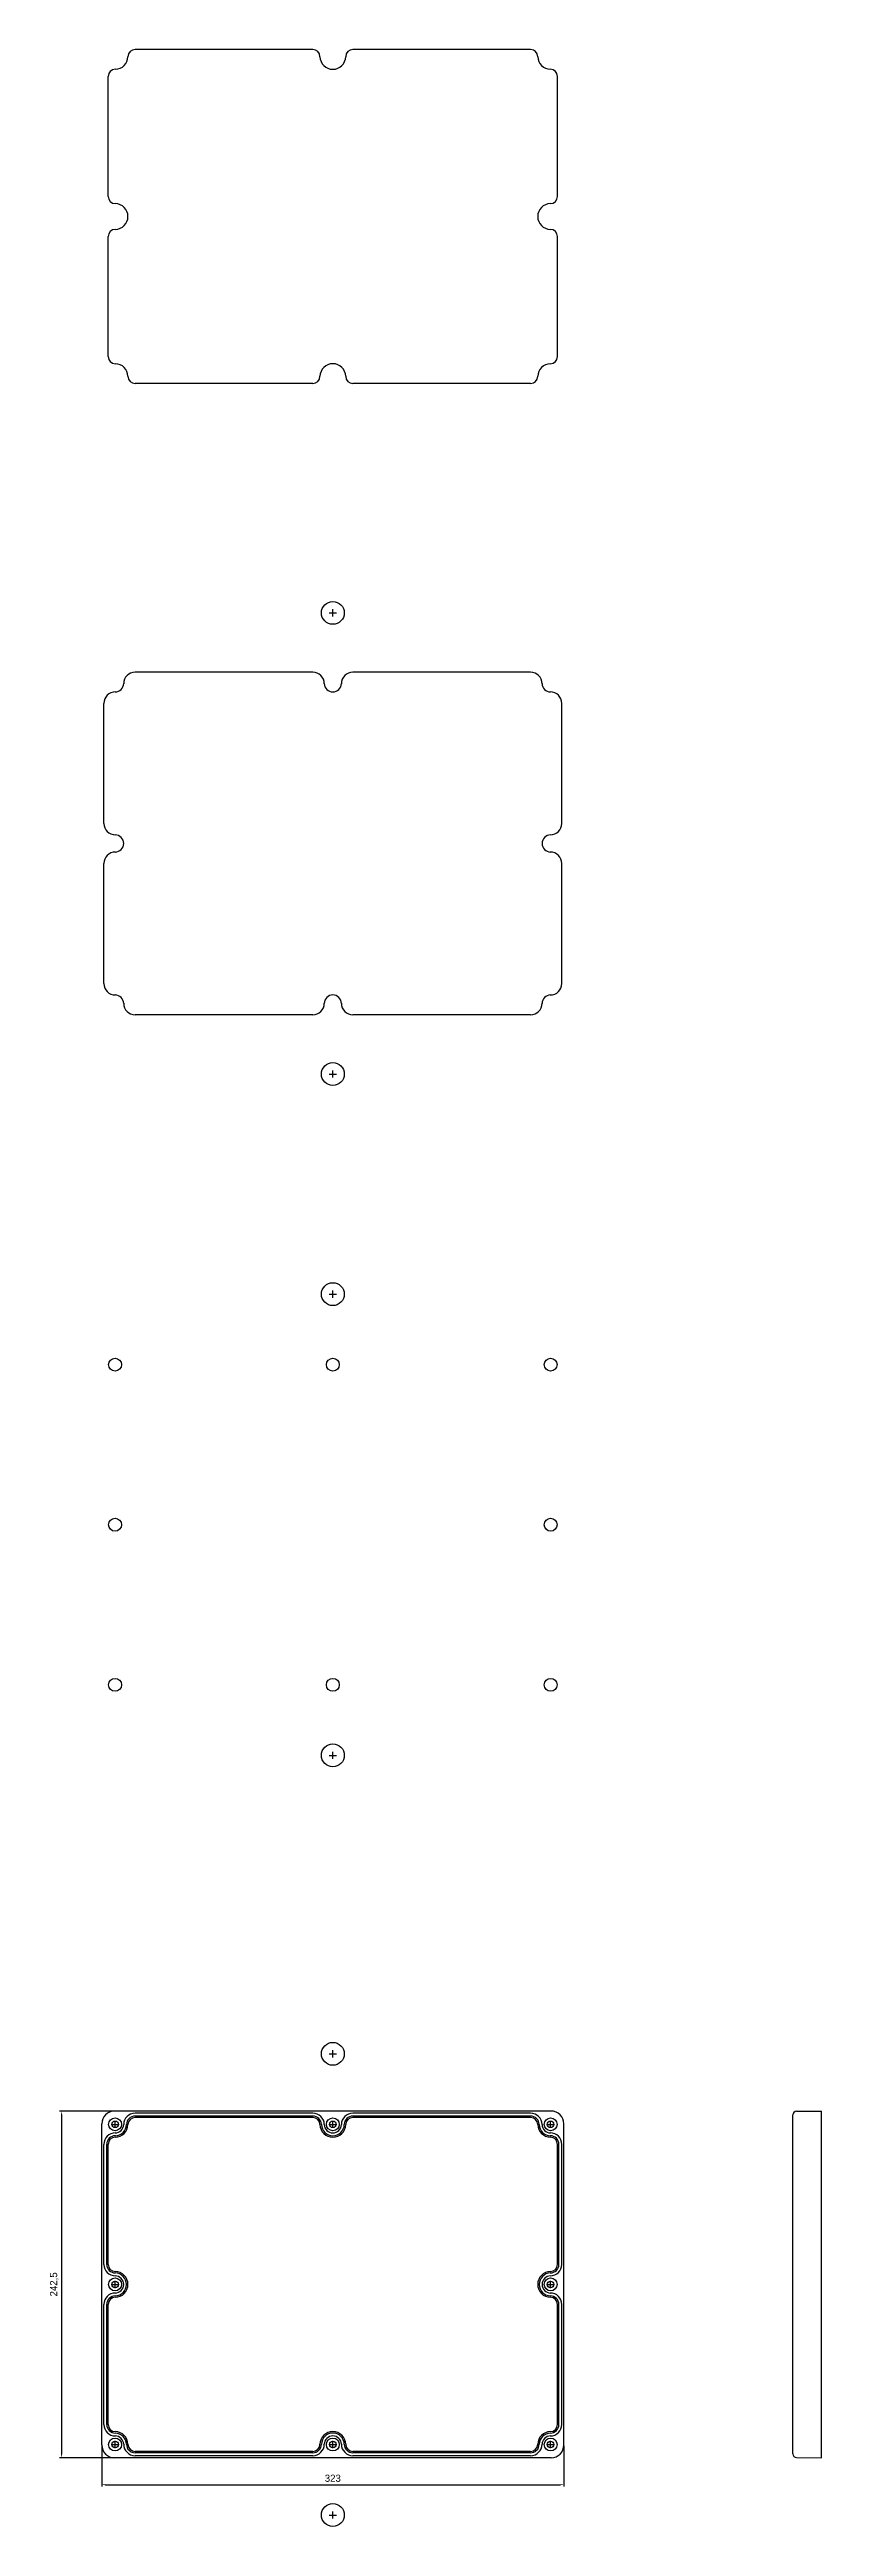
# Model space of a CAD drawing. Header units: millimetres. Extents: x 119 to 8321, y -328 to 2054.
# Drawn here: x 2394 to 2933, y -123 to 1609 of the extents above; entities that cross this region are included whole.
import ezdxf

# ---------------------------------------------------------------- set-up
doc = ezdxf.new("R2010")
doc.units = ezdxf.units.MM
doc.dimstyles.new('ISO-25', dxfattribs={"dimtxt": 5.0345, "dimasz": 2.5, "dimexe": 1.25, "dimexo": 0.625, "dimgap": 2.0285, "dimtad": 1, "dimtxsty": 'Standard', "dimcen": 2.5, "dimclrd": 3, "dimclre": 6, "dimclrt": 1, "dimadec": 0, "dimazin": 0, "dimtfac": 1, "dimtmove": 0, "dimatfit": 3, "dimfxl": 1, "dimarcsym": 0})

msp = doc.modelspace()

# ---------------------------------------------------------------- blocks, each defined once
blk = doc.blocks.new('*D32')
at = {"color": 6, "lineweight": -2}
for p, q in [((2438.7, 167.3), (2400.8, 167.3)), ((2438.7, -75.2), (2400.8, -75.2))]:
    blk.add_line(p, q, dxfattribs=at)
at = {"color": 3, "lineweight": -2}
blk.add_line((2402.1, 164.8), (2402.1, -72.7), dxfattribs=at)
at = {"color": 3}
for points in [[(2401.7, 164.8), (2402.5, 164.8), (2402.1, 167.3)], [(2401.7, -72.7), (2402.5, -72.7), (2402.1, -75.2)]]:
    blk.add_solid(points, dxfattribs=at)
at = {"layer": 'Defpoints', "color": 0}
for p in [(2439.3, 167.3), (2402.1, -75.2), (2439.3, -75.2)]:
    blk.add_point(p, dxfattribs=at)
at = {"color": 1, "insert": (2397.1, 46.1), "char_height": 5.03, "attachment_point": 5, "rotation": 90}
blk.add_mtext('242,5', dxfattribs=at)
blk = doc.blocks.new('*D33')
at = {"color": 6, "lineweight": -2}
for p, q in [((2430.3, -66.8), (2430.3, -95.3)), ((2753.3, -66.8), (2753.3, -95.3))]:
    blk.add_line(p, q, dxfattribs=at)
at = {"color": 3, "lineweight": -2}
blk.add_line((2432.8, -94), (2750.8, -94), dxfattribs=at)
at = {"color": 3}
for points in [[(2432.8, -93.6), (2432.8, -94.4), (2430.3, -94)], [(2750.8, -93.6), (2750.8, -94.4), (2753.3, -94)]]:
    blk.add_solid(points, dxfattribs=at)
at = {"layer": 'Defpoints', "color": 0}
for p in [(2430.3, -66.2), (2753.3, -66.2), (2753.3, -94)]:
    blk.add_point(p, dxfattribs=at)
at = {"color": 1, "insert": (2591.8, -89.5), "char_height": 5.03, "attachment_point": 5}
blk.add_mtext('323', dxfattribs=at)

# ---------------------------------------------------------------- dimensions: what is measured, and where the dimension line sits
dim = msp.add_linear_dim(base=(2402.087, -75.198), p1=(2439.317, 167.302), p2=(2439.317, -75.198), angle=90, dimstyle='ISO-25')
dim.commit()
dim.dimension.update_dxf_attribs({"geometry": '*D32', "text_midpoint": (2397.122, 46.052)})
dim = msp.add_linear_dim(base=(2753.317, -94.028), p1=(2430.317, -66.198), p2=(2753.317, -66.198), dimstyle='ISO-25')
dim.commit()
dim.dimension.update_dxf_attribs({"geometry": '*D33', "text_midpoint": (2591.817, -89.482)})

# ---------------------------------------------------------------- linework, layer by layer
for p, q in [((2577.817, 1608.868), (2453.617, 1608.868)), ((2730.017, 1608.868), (2605.817, 1608.868)), ((2434.817, 1506.118), (2434.817, 1590.068)), ((2748.817, 1506.118), (2748.817, 1590.068)), ((2434.817, 1394.168), (2434.817, 1478.118)), ((2748.817, 1394.168), (2748.817, 1478.118)), ((2577.817, 1375.368), (2453.617, 1375.368)), ((2730.017, 1375.368), (2605.817, 1375.368)), ((2589.317, 1214.931), (2594.317, 1214.931)), ((2591.817, 1212.431), (2591.817, 1217.431)), ((2577.817, 1173.431), (2453.617, 1173.431)), ((2730.017, 1173.431), (2605.817, 1173.431)), ((2431.817, 1067.681), (2431.817, 1151.631)), ((2751.817, 1067.681), (2751.817, 1151.631)), ((2431.817, 955.731), (2431.817, 1039.681)), ((2751.817, 955.731), (2751.817, 1039.681)), ((2577.817, 933.931), (2453.617, 933.931)), ((2730.017, 933.931), (2605.817, 933.931)), ((2589.317, 892.431), (2594.317, 892.431)), ((2591.817, 889.931), (2591.817, 894.931)), ((2589.317, 738.536), (2594.317, 738.536)), ((2591.817, 736.036), (2591.817, 741.036)), ((2589.317, 416.036), (2594.317, 416.036)), ((2591.817, 413.536), (2591.817, 418.536)), ((2591.817, 204.802), (2591.817, 209.802)), ((2589.317, 207.302), (2594.317, 207.302)), ((2430.317, -66.198), (2430.317, 158.302)), ((2744.317, 167.302), (2439.317, 167.302)), ((2577.817, 165.802), (2453.617, 165.802)), ((2577.817, 163.802), (2453.617, 163.802)), ((2577.817, 162.802), (2453.617, 162.802)), ((2730.017, 165.802), (2605.817, 165.802)), ((2730.017, 163.802), (2605.817, 163.802)), ((2730.017, 162.802), (2605.817, 162.802)), ((2753.317, -66.198), (2753.317, 158.302)), ((2913.317, -72.502), (2913.317, 164.607)), ((2915.789, 167.107), (2933.317, 167.302)), ((2933.317, -75.198), (2933.317, 167.302)), ((2431.817, 60.052), (2431.817, 144.002)), ((2433.817, 60.052), (2433.817, 144.002)), ((2434.817, 60.052), (2434.817, 144.002)), ((2748.817, 60.052), (2748.817, 144.002)), ((2749.817, 60.052), (2749.817, 144.002)), ((2751.817, 60.052), (2751.817, 144.002)), ((2431.817, -51.898), (2431.817, 32.052)), ((2433.817, -51.898), (2433.817, 32.052)), ((2434.817, -51.898), (2434.817, 32.052)), ((2748.817, -51.898), (2748.817, 32.052)), ((2749.817, -51.898), (2749.817, 32.052)), ((2751.817, -51.898), (2751.817, 32.052)), ((2744.317, -75.198), (2439.317, -75.198)), ((2577.817, -70.698), (2453.617, -70.698)), ((2577.817, -71.698), (2453.617, -71.698)), ((2577.817, -73.698), (2453.617, -73.698)), ((2730.017, -70.698), (2605.817, -70.698)), ((2730.017, -71.698), (2605.817, -71.698)), ((2730.017, -73.698), (2605.817, -73.698)), ((2915.789, -75.002), (2933.317, -75.198)), ((2589.317, -115.198), (2594.317, -115.198)), ((2591.817, -117.698), (2591.817, -112.698))]:
    msp.add_line(p, q)
at = {"color": 6}
for p, q in [((2437.117, 158.002), (2442.117, 158.002)), ((2439.617, 155.502), (2439.617, 160.502)), ((2589.317, 158.002), (2594.317, 158.002)), ((2591.817, 155.502), (2591.817, 160.502)), ((2741.517, 158.002), (2746.517, 158.002)), ((2744.017, 155.502), (2744.017, 160.502)), ((2437.117, 46.052), (2442.117, 46.052)), ((2439.617, 43.552), (2439.617, 48.552)), ((2741.517, 46.052), (2746.517, 46.052)), ((2744.017, 43.552), (2744.017, 48.552)), ((2437.117, -65.898), (2442.117, -65.898)), ((2439.617, -68.398), (2439.617, -63.398)), ((2589.317, -65.898), (2594.317, -65.898)), ((2591.817, -68.398), (2591.817, -63.398)), ((2741.517, -65.898), (2746.517, -65.898)), ((2744.017, -68.398), (2744.017, -63.398))]:
    msp.add_line(p, q, dxfattribs=at)
for centre, radius in [((2591.817, 1214.931), 8), ((2591.817, 892.431), 8), ((2591.817, 738.536), 8), ((2439.617, 689.236), 4.5), ((2591.817, 689.236), 4.5), ((2744.017, 689.236), 4.5), ((2439.617, 577.286), 4.5), ((2744.017, 577.286), 4.5), ((2439.617, 465.336), 4.5), ((2591.817, 465.336), 4.5), ((2744.017, 465.336), 4.5), ((2591.817, 416.036), 8), ((2591.817, 207.302), 8), ((2439.617, 158.002), 4.5), ((2439.617, 158.002), 2.3), ((2591.817, 158.002), 4.5), ((2591.817, 158.002), 2.3), ((2744.017, 158.002), 4.5), ((2744.017, 158.002), 2.3), ((2439.617, 46.052), 4.5), ((2439.617, 46.052), 2.3), ((2744.017, 46.052), 4.5), ((2744.017, 46.052), 2.3), ((2439.617, -65.898), 4.5), ((2439.617, -65.898), 2.3), ((2591.817, -65.898), 4.5), ((2591.817, -65.898), 2.3), ((2744.017, -65.898), 4.5), ((2744.017, -65.898), 2.3), ((2591.817, -115.198), 8)]:
    msp.add_circle(centre, radius)
for centre, radius, start, end in [((2439.817, 1590.068), 5, 90, 180), ((2439.617, 1604.068), 9, 271.273344, 358.726656), ((2453.617, 1603.868), 5, 90, 180), ((2577.817, 1603.868), 5, 0, 90), ((2591.817, 1604.068), 9, 181.273344, 358.726656), ((2605.817, 1603.868), 5, 90, 180), ((2730.017, 1603.868), 5, 0, 90), ((2744.017, 1604.068), 9, 181.273344, 268.726656), ((2743.817, 1590.068), 5, 0, 90), ((2439.817, 1506.118), 5, 180, 270), ((2439.617, 1492.118), 9, 271.273344, 88.726656), ((2744.017, 1492.118), 9, 91.273344, 268.726656), ((2743.817, 1506.118), 5, 270, 0), ((2439.817, 1478.118), 5, 90, 180), ((2743.817, 1478.118), 5, 0, 90), ((2439.817, 1394.168), 5, 180, 270), ((2439.617, 1380.168), 9, 1.273344, 88.726656), ((2591.817, 1380.168), 9, 1.273344, 178.726656), ((2744.017, 1380.168), 9, 91.273344, 178.726656), ((2743.817, 1394.168), 5, 270, 0), ((2453.617, 1380.368), 5, 180, 270), ((2577.817, 1380.368), 5, 270, 360), ((2605.817, 1380.368), 5, 180, 270), ((2730.017, 1380.368), 5, 270, 0), ((2439.617, 1165.631), 6, 271.273344, 358.726656), ((2453.617, 1165.431), 8, 90, 180), ((2577.817, 1165.431), 8, 0, 90), ((2591.817, 1165.631), 6, 181.273344, 358.726656), ((2605.817, 1165.431), 8, 90, 180), ((2730.017, 1165.431), 8, 0, 90), ((2744.017, 1165.631), 6, 181.273344, 268.726656), ((2439.817, 1151.631), 8, 90, 180), ((2743.817, 1151.631), 8, 0, 90), ((2439.817, 1067.681), 8, 180, 270), ((2439.617, 1053.681), 6, 271.273344, 88.726656), ((2744.017, 1053.681), 6, 91.273344, 268.726656), ((2743.817, 1067.681), 8, 270, 0), ((2439.817, 1039.681), 8, 90, 180), ((2743.817, 1039.681), 8, 0, 90), ((2439.817, 955.731), 8, 180, 270), ((2743.817, 955.731), 8, 270, 0), ((2439.617, 941.731), 6, 1.273344, 88.726656), ((2453.617, 941.931), 8, 180, 270), ((2577.817, 941.931), 8, 270, 360), ((2591.817, 941.731), 6, 1.273344, 178.726656), ((2605.817, 941.931), 8, 180, 270), ((2730.017, 941.931), 8, 270, 0), ((2744.017, 941.731), 6, 91.273344, 178.726656), ((2439.317, 158.302), 9, 90, 180), ((2439.617, 158.002), 6, 271.273344, 358.726656), ((2439.617, 158.002), 8, 271.273344, 358.726656), ((2439.617, 158.002), 9, 271.273344, 358.726656), ((2453.617, 157.802), 8, 90, 180), ((2453.617, 157.802), 6, 90, 180), ((2453.617, 157.802), 5, 90, 180), ((2577.817, 157.802), 8, 0, 90), ((2577.817, 157.802), 6, 0, 90), ((2577.817, 157.802), 5, 0, 90), ((2591.817, 158.002), 9, 181.273344, 358.726656), ((2591.817, 158.002), 8, 181.273344, 358.726656), ((2591.817, 158.002), 6, 181.273344, 358.726656), ((2605.817, 157.802), 8, 90, 180), ((2605.817, 157.802), 6, 90, 180), ((2605.817, 157.802), 5, 90, 180), ((2730.017, 157.802), 8, 0, 90), ((2730.017, 157.802), 6, 0, 90), ((2730.017, 157.802), 5, 0, 90), ((2744.017, 158.002), 9, 181.273344, 268.726656), ((2744.017, 158.002), 8, 181.273344, 268.726656), ((2744.017, 158.002), 6, 181.273344, 268.726656), ((2744.317, 158.302), 9, 0, 90), ((2915.817, 164.607), 2.5, 90, 180.639935), ((2439.817, 144.002), 8, 90, 180), ((2439.817, 144.002), 6, 90, 180), ((2439.817, 144.002), 5, 90, 180), ((2743.817, 144.002), 8, 0, 90), ((2743.817, 144.002), 6, 0, 90), ((2743.817, 144.002), 5, 0, 90), ((2439.817, 60.052), 8, 180, 270), ((2439.817, 60.052), 6, 180, 270), ((2439.817, 60.052), 5, 180, 270), ((2439.617, 46.052), 6, 271.273344, 88.726656), ((2439.617, 46.052), 8, 271.273344, 88.726656), ((2439.617, 46.052), 9, 271.273344, 88.726656), ((2744.017, 46.052), 9, 91.273344, 268.726656), ((2744.017, 46.052), 8, 91.273344, 268.726656), ((2744.017, 46.052), 6, 91.273344, 268.726656), ((2743.817, 60.052), 5, 270, 0), ((2743.817, 60.052), 6, 270, 0), ((2743.817, 60.052), 8, 270, 0), ((2439.817, 32.052), 8, 90, 180), ((2439.817, 32.052), 6, 90, 180), ((2439.817, 32.052), 5, 90, 180), ((2743.817, 32.052), 8, 0, 90), ((2743.817, 32.052), 6, 0, 90), ((2743.817, 32.052), 5, 0, 90), ((2439.817, -51.898), 8, 180, 270), ((2439.817, -51.898), 6, 180, 270), ((2439.817, -51.898), 5, 180, 270), ((2743.817, -51.898), 5, 270, 0), ((2743.817, -51.898), 6, 270, 0), ((2743.817, -51.898), 8, 270, 0), ((2439.317, -66.198), 9, 180, 270), ((2439.617, -65.898), 6, 1.273344, 88.726656), ((2439.617, -65.898), 8, 1.273344, 88.726656), ((2439.617, -65.898), 9, 1.273344, 88.726656), ((2453.617, -65.698), 8, 180, 270), ((2453.617, -65.698), 6, 180, 270), ((2453.617, -65.698), 5, 180, 270), ((2577.817, -65.698), 5, 270, 360), ((2577.817, -65.698), 6, 270, 360), ((2577.817, -65.698), 8, 270, 360), ((2591.817, -65.898), 9, 1.273344, 178.726656), ((2591.817, -65.898), 8, 1.273344, 178.726656), ((2591.817, -65.898), 6, 1.273344, 178.726656), ((2605.817, -65.698), 8, 180, 270), ((2605.817, -65.698), 6, 180, 270), ((2605.817, -65.698), 5, 180, 270), ((2730.017, -65.698), 5, 270, 0), ((2730.017, -65.698), 6, 270, 0), ((2730.017, -65.698), 8, 270, 0), ((2744.017, -65.898), 9, 91.273344, 178.726656), ((2744.017, -65.898), 8, 91.273344, 178.726656), ((2744.017, -65.898), 6, 91.273344, 178.726656), ((2744.317, -66.198), 9, 270, 0), ((2915.817, -72.502), 2.5, 179.360065, 270)]:
    msp.add_arc(centre, radius, start, end)

msp.set_redraw_order([(e.dxf.handle, doc.entitydb.next_handle()) for e in msp.query("TEXT MTEXT ATTDEF DIMENSION ARC_DIMENSION")])  # texts and dimensions are drawn at this point

doc.saveas('drawing.dxf')
